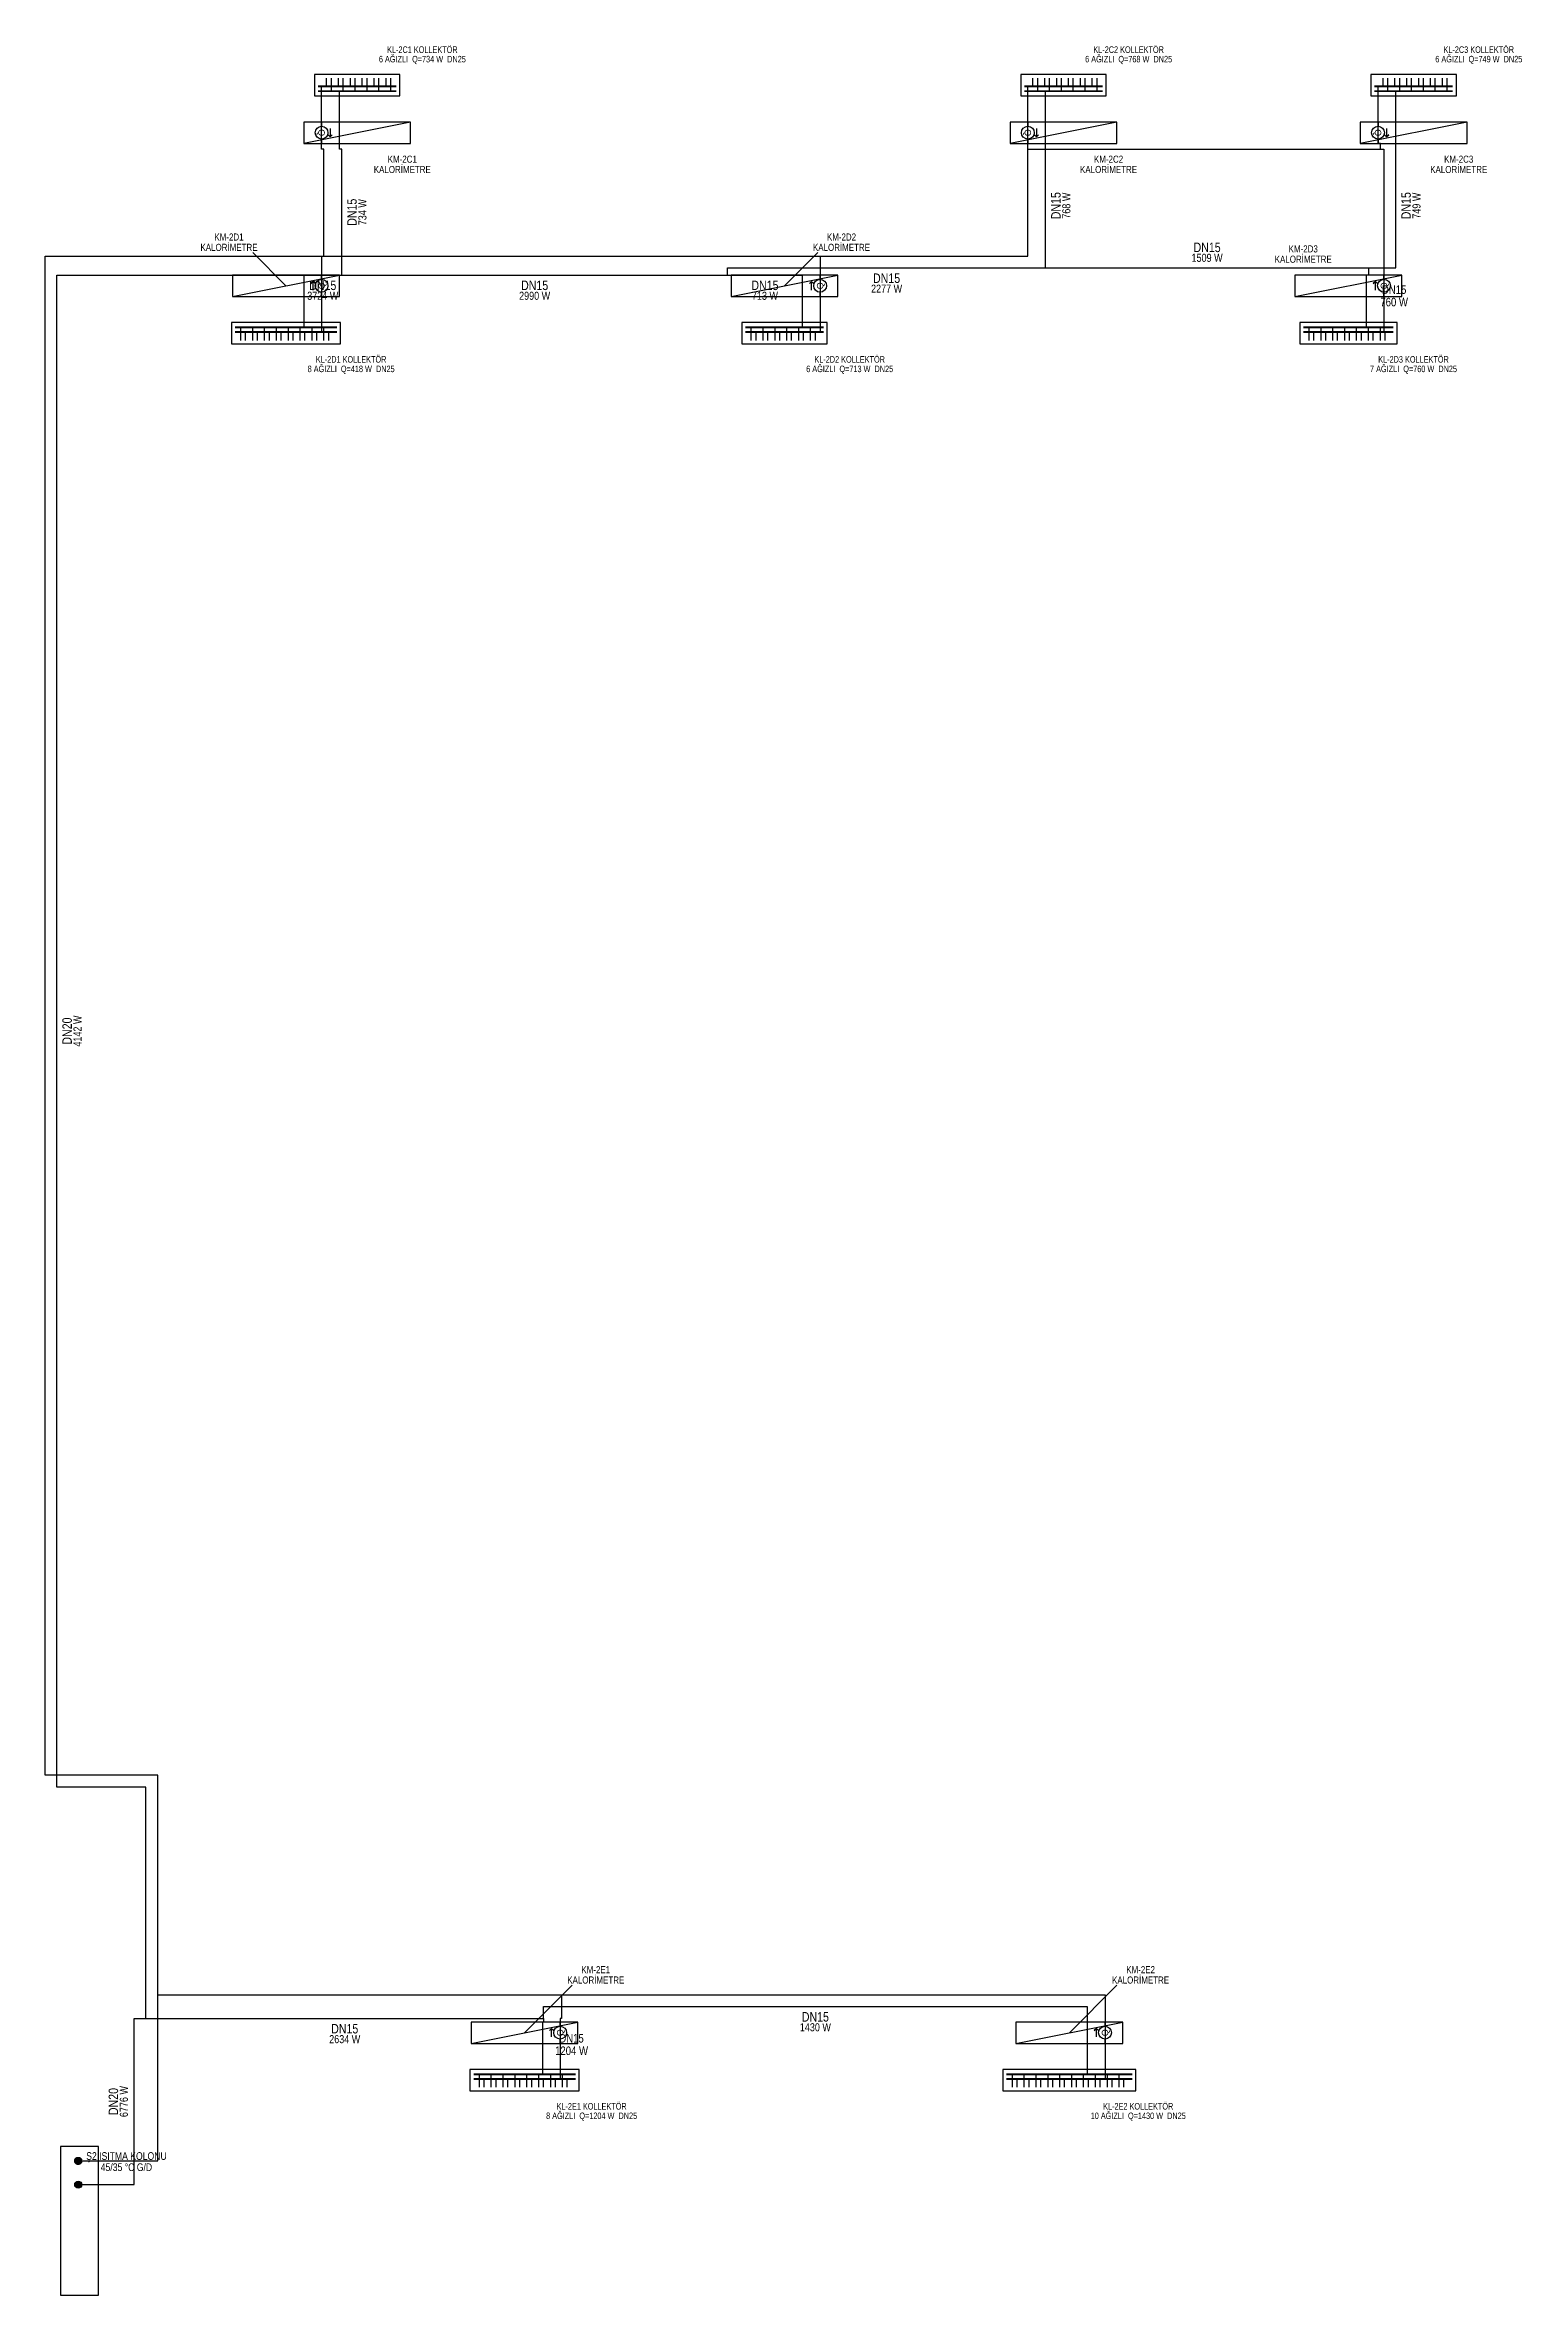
# Model space of a CAD drawing. Header units: centimetres. Extents: x 247996 to 314900, y -468471 to -440326.
# Drawn here: x 287401 to 288645, y -445913 to -444017 of the extents above; entities that cross this region are included whole.
import ezdxf
from ezdxf.enums import TextEntityAlignment as Align

# ---------------------------------------------------------------- set-up
doc = ezdxf.new("R2010")
doc.units = ezdxf.units.CM
doc.linetypes.add('ISITMA DONUS HATTI', pattern=[1.66, 1.57, -0.02, -0.07])
for name, color, linetype, lineweight in [('SCOTT-MTY-ISITMA-CAP', 41, 'CONTINUOUS', 30), ('SCOTT-MTY-ISITMA-DONUS-BORU', 30, 'ISITMA DONUS HATTI', 30), ('SCOTT-MTY-ISITMA-GIDIS-BORU', 10, 'CONTINUOUS', 30)]:
    doc.layers.add(name, color=color, linetype=linetype, lineweight=lineweight)
for name, color, linetype in [('SCOTT-MTY-KALORIMETRE', 6, 'Continuous'), ('SCOTT-MTY-KOLLETÖR', 7, 'CONTINUOUS'), ('SCOTT-MTY-SAYAC', 3, 'Continuous'), ('SCOTT-MTY-TES-SAFT', 8, 'Continuous')]:
    doc.layers.add(name, color=color, linetype=linetype)
doc.styles.add('ROTAS', font='arial.ttf')

msp = doc.modelspace()

# ---------------------------------------------------------------- texts
at = {"layer": 'SCOTT-MTY-ISITMA-CAP', "style": 'ROTAS', "width": 0.8}
for s, height, p in [('DN15', 8, (287659.6, -444158)), ('734 W', 6.8, (287668.4, -444158)), ('DN15', 8, (288252.6, -444152.5)), ('768 W', 6.8, (288261.4, -444152.5)), ('DN15', 8, (288547.6, -444152.5)), ('749 W', 6.8, (288556.4, -444152.5)), ('4142 W', 6.8, (287428.4, -444848)), ('DN20', 8, (287419.6, -444848)), ('DN20', 8, (287458.6, -445750)), ('6776 W', 6.8, (287467.4, -445750))]:
    msp.add_text(s, height=height, rotation=90, dxfattribs=at).set_placement(p, align=Align.MIDDLE_CENTER)
for s, height, p in [('DN15', 8, (288380, -444187.6)), ('DN15', 8, (288110, -444213.6)), ('1509 W', 6.8, (288380, -444196.4)), ('3724 W', 6.8, (287635, -444228.4)), ('DN15', 8, (287635, -444219.6)), ('2990 W', 6.8, (287813.5, -444228.4)), ('DN15', 8, (287813.5, -444219.6)), ('DN15', 8, (288007.5, -444219.6)), ('713 W', 6.8, (288007.5, -444228.4)), ('2277 W', 6.8, (288110, -444222.4)), ('DN15', 7.2, (288537.6, -444223.2)), ('760 W', 7.2, (288537.6, -444233.7)), ('DN15', 8, (287653.5, -445688.6)), ('1430 W', 6.8, (288050, -445687.4)), ('DN15', 8, (288050, -445678.6)), ('2634 W', 6.8, (287653.5, -445697.4)), ('1204 W', 7.2, (287844.6, -445707.2)), ('DN15', 7.2, (287844.6, -445696.7))]:
    msp.add_text(s, height=height, dxfattribs=at).set_placement(p, align=Align.MIDDLE_CENTER)
at = {"layer": 'SCOTT-MTY-KALORIMETRE', "style": 'ROTAS', "width": 0.8}
for s, p in [('KM-2C1', (287702, -444113.3)), ('KM-2C2', (288297, -444113.3)), ('KM-2C3', (288592, -444113.3)), ('KALORİMETRE', (287702, -444122)), ('KALORİMETRE', (288297, -444122)), ('KALORİMETRE', (288592, -444122)), ('KALORİMETRE', (287556, -444187.6)), ('KM-2D1', (287556, -444178.9)), ('KALORİMETRE', (288072, -444187.6)), ('KM-2D2', (288072, -444178.9)), ('KM-2D3', (288461, -444188.9)), ('KALORİMETRE', (288461, -444197.6)), ('KALORİMETRE', (287865, -445647.6)), ('KM-2E1', (287865, -445638.9)), ('KALORİMETRE', (288324, -445647.6)), ('KM-2E2', (288324, -445638.9))]:
    msp.add_text(s, height=6, dxfattribs=at).set_placement(p, align=Align.MIDDLE_CENTER)
at = {"layer": 'SCOTT-MTY-KOLLETÖR', "style": 'ROTAS', "width": 0.8}
for s, p in [('KL-2C1 KOLLEKTÖR', (287718.9, -444021)), ('KL-2C2 KOLLEKTÖR', (288313.9, -444021)), ('KL-2C3 KOLLEKTÖR', (288608.9, -444021)), ('6 AĞIZLI  Q=734 W  DN25', (287718.9, -444029)), ('6 AĞIZLI  Q=768 W  DN25', (288313.9, -444029)), ('6 AĞIZLI  Q=749 W  DN25', (288608.9, -444029)), ('8 AĞIZLI  Q=418 W  DN25', (287658.9, -444290)), ('KL-2D1 KOLLEKTÖR', (287658.9, -444282)), ('6 AĞIZLI  Q=713 W  DN25', (288078.9, -444290)), ('KL-2D2 KOLLEKTÖR', (288078.9, -444282)), ('7 AĞIZLI  Q=760 W  DN25', (288553.9, -444290)), ('KL-2D3 KOLLEKTÖR', (288553.9, -444282)), ('8 AĞIZLI  Q=1204 W  DN25', (287861.5, -445762)), ('KL-2E1 KOLLEKTÖR', (287861.5, -445754)), ('10 AĞIZLI  Q=1430 W  DN25', (288322, -445762)), ('KL-2E2 KOLLEKTÖR', (288322, -445754))]:
    msp.add_text(s, height=5.5, dxfattribs=at).set_placement(p, align=Align.MIDDLE_CENTER)
at = {"layer": 'SCOTT-MTY-TES-SAFT', "style": 'ROTAS', "width": 0.8}
for s, p in [('Ş2 ISITMA KOLONU', (287469.6, -445795.9)), ('45/35 °C G/D', (287469.6, -445805.3))]:
    msp.add_text(s, height=6.5, dxfattribs=at).set_placement(p, align=Align.MIDDLE_CENTER)

# ---------------------------------------------------------------- blocks, each defined once
blk = doc.blocks.new('T-KOLON-T')
blk.add_hatch(color=7).paths.add_polyline_path([(3, 0), (2.8, 1.1), (2.1, 2.1), (1.1, 2.8), (0, 3), (-1.1, 2.8), (-2.1, 2.1), (-2.8, 1.1), (-3, 0), (-2.8, -1.1), (-2.1, -2.1), (-1.1, -2.8), (0, -3), (1.1, -2.8), (2.1, -2.1), (2.8, -1.1)])
blk.add_circle((0, 0), 3)
blk = doc.blocks.new('T-DOLAP')
blk.add_line((-45, -9), (45, 9))
blk.add_lwpolyline([(-45, -9), (45, -9), (45, 9), (-45, 9)], close=True)
blk = doc.blocks.new('T-KALORIMETRE')
for p, q in [((-10, 0), (-6, 0)), ((6, 0), (10, 0))]:
    blk.add_line(p, q)
blk.add_lwpolyline([(-4, 8), (4, 8), (2, 10), (4, 8), (2, 6)])
blk.add_circle((0, 0), 6)
at = {"style": 'ROTAS'}
blk.add_text('Q', height=6, dxfattribs=at).set_placement((0, 0), align=Align.MIDDLE_CENTER)

# ---------------------------------------------------------------- linework, layer by layer
at = {"layer": 'SCOTT-MTY-ISITMA-DONUS-BORU', "const_width": 1.6}
for points in [[(287697, -444052), (287631, -444052)], [(288292, -444052), (288226, -444052)], [(288587, -444052), (288521, -444052)], [(287561, -444259), (287647, -444259)], [(287991, -444259), (288057, -444259)], [(288461, -444259), (288537, -444259)], [(287762, -445731), (287848, -445731)], [(288211, -445731), (288317, -445731)]]:
    msp.add_lwpolyline(points, dxfattribs=at)
at = {"layer": 'SCOTT-MTY-ISITMA-DONUS-BORU'}
for points in [[(287634, -444082), (287634, -444052)], [(287638, -444045), (287638, -444052)], [(287648, -444045), (287648, -444052)], [(287658, -444045), (287658, -444052)], [(287668, -444045), (287668, -444052)], [(287678, -444045), (287678, -444052)], [(287688, -444045), (287688, -444052)], [(288229, -444082), (288229, -444052)], [(288233, -444045), (288233, -444052)], [(288243, -444045), (288243, -444052)], [(288253, -444045), (288253, -444052)], [(288263, -444045), (288263, -444052)], [(288273, -444045), (288273, -444052)], [(288283, -444045), (288283, -444052)], [(288524, -444082), (288524, -444052)], [(288528, -444045), (288528, -444052)], [(288538, -444045), (288538, -444052)], [(288548, -444045), (288548, -444052)], [(288558, -444045), (288558, -444052)], [(288568, -444045), (288568, -444052)], [(288578, -444045), (288578, -444052)], [(287634, -444100), (287634, -444082)], [(288229, -444100), (288229, -444082)], [(288524, -444100), (288524, -444082)], [(287636, -444195), (287636, -444105), (287634, -444105), (287634, -444100)], [(288054, -444195), (288229, -444195), (288229, -444105)], [(288229, -444105), (288229, -444100)], [(288229, -444105), (288526, -444105)], [(288526, -444105), (288526, -444100), (288524, -444100)], [(288526, -444105), (288529, -444105), (288529, -444211)], [(287496, -445660), (287496, -445475), (287401, -445475), (287401, -444195), (287634, -444195)], [(287634, -444195), (287634, -444211)], [(287634, -444195), (287636, -444195)], [(287636, -444195), (288054, -444195)], [(288054, -444195), (288054, -444211)], [(287634, -444211), (287634, -444229)], [(287634, -444229), (287634, -444259)], [(288054, -444211), (288054, -444229)], [(288054, -444229), (288054, -444259)], [(288529, -444211), (288529, -444229)], [(288529, -444229), (288529, -444259)], [(287570, -444266), (287570, -444259)], [(287580, -444266), (287580, -444259)], [(287590, -444266), (287590, -444259)], [(287600, -444266), (287600, -444259)], [(287610, -444266), (287610, -444259)], [(287620, -444266), (287620, -444259)], [(287630, -444266), (287630, -444259)], [(287640, -444266), (287640, -444259)], [(288000, -444266), (288000, -444259)], [(288010, -444266), (288010, -444259)], [(288020, -444266), (288020, -444259)], [(288030, -444266), (288030, -444259)], [(288040, -444266), (288040, -444259)], [(288050, -444266), (288050, -444259)], [(288470, -444266), (288470, -444259)], [(288480, -444266), (288480, -444259)], [(288490, -444266), (288490, -444259)], [(288500, -444266), (288500, -444259)], [(288510, -444266), (288510, -444259)], [(288520, -444266), (288520, -444259)], [(288530, -444266), (288530, -444259)], [(287429, -445800), (287496, -445800), (287496, -445660)], [(287496, -445660), (287836, -445660)], [(287836, -445660), (287836, -445680), (287835, -445680), (287835, -445683)], [(287836, -445660), (288294, -445660), (288294, -445683)], [(287835, -445683), (287835, -445701)], [(288294, -445683), (288294, -445701)], [(287835, -445701), (287835, -445731)], [(288294, -445701), (288294, -445731)], [(287771, -445738), (287771, -445731)], [(287781, -445738), (287781, -445731)], [(287791, -445738), (287791, -445731)], [(287801, -445738), (287801, -445731)], [(287811, -445738), (287811, -445731)], [(287821, -445738), (287821, -445731)], [(287831, -445738), (287831, -445731)], [(287841, -445738), (287841, -445731)], [(288220, -445738), (288220, -445731)], [(288230, -445738), (288230, -445731)], [(288240, -445738), (288240, -445731)], [(288250, -445738), (288250, -445731)], [(288260, -445738), (288260, -445731)], [(288270, -445738), (288270, -445731)], [(288280, -445738), (288280, -445731)], [(288290, -445738), (288290, -445731)], [(288300, -445738), (288300, -445731)], [(288310, -445738), (288310, -445731)]]:
    msp.add_lwpolyline(points, dxfattribs=at)
at = {"layer": 'SCOTT-MTY-ISITMA-GIDIS-BORU', "const_width": 1.6}
for points in [[(287697, -444056), (287631, -444056)], [(288292, -444056), (288226, -444056)], [(288587, -444056), (288521, -444056)], [(287561, -444255), (287647, -444255)], [(287991, -444255), (288057, -444255)], [(288461, -444255), (288537, -444255)], [(287762, -445727), (287848, -445727)], [(288211, -445727), (288317, -445727)]]:
    msp.add_lwpolyline(points, dxfattribs=at)
at = {"layer": 'SCOTT-MTY-ISITMA-GIDIS-BORU'}
for points in [[(287642, -444045), (287642, -444056)], [(287649, -444082), (287649, -444056)], [(287652, -444045), (287652, -444056)], [(287662, -444045), (287662, -444056)], [(287672, -444045), (287672, -444056)], [(287682, -444045), (287682, -444056)], [(287692, -444045), (287692, -444056)], [(288237, -444045), (288237, -444056)], [(288244, -444082), (288244, -444056)], [(288247, -444045), (288247, -444056)], [(288257, -444045), (288257, -444056)], [(288267, -444045), (288267, -444056)], [(288277, -444045), (288277, -444056)], [(288287, -444045), (288287, -444056)], [(288532, -444045), (288532, -444056)], [(288539, -444082), (288539, -444056)], [(288542, -444045), (288542, -444056)], [(288552, -444045), (288552, -444056)], [(288562, -444045), (288562, -444056)], [(288572, -444045), (288572, -444056)], [(288582, -444045), (288582, -444056)], [(287649, -444100), (287649, -444082)], [(288244, -444100), (288244, -444082)], [(288539, -444100), (288539, -444082)], [(287651, -444211), (287651, -444105), (287649, -444105), (287649, -444100)], [(288244, -444205), (288244, -444100)], [(288516, -444205), (288539, -444205), (288539, -444100)], [(287976, -444211), (287976, -444205), (288244, -444205)], [(288244, -444205), (288516, -444205)], [(288516, -444205), (288516, -444211), (288514, -444211)], [(287486, -445680), (287486, -445485), (287411, -445485), (287411, -444211), (287619, -444211)], [(287619, -444211), (287651, -444211)], [(287619, -444211), (287619, -444229)], [(287619, -444229), (287619, -444255)], [(287651, -444211), (287976, -444211)], [(287976, -444211), (288039, -444211)], [(288039, -444211), (288039, -444229)], [(288039, -444229), (288039, -444255)], [(288514, -444211), (288514, -444229)], [(288514, -444229), (288514, -444255)], [(287566, -444266), (287566, -444255)], [(287576, -444266), (287576, -444255)], [(287586, -444266), (287586, -444255)], [(287596, -444266), (287596, -444255)], [(287606, -444266), (287606, -444255)], [(287616, -444266), (287616, -444255)], [(287626, -444266), (287626, -444255)], [(287636, -444266), (287636, -444255)], [(287996, -444266), (287996, -444255)], [(288006, -444266), (288006, -444255)], [(288016, -444266), (288016, -444255)], [(288026, -444266), (288026, -444255)], [(288036, -444266), (288036, -444255)], [(288046, -444266), (288046, -444255)], [(288466, -444266), (288466, -444255)], [(288476, -444266), (288476, -444255)], [(288486, -444266), (288486, -444255)], [(288496, -444266), (288496, -444255)], [(288506, -444266), (288506, -444255)], [(288516, -444266), (288516, -444255)], [(288526, -444266), (288526, -444255)], [(287429, -445820), (287476, -445820), (287476, -445680), (287486, -445680)], [(287486, -445680), (287821, -445680)], [(287821, -445680), (287821, -445683), (287820, -445683)], [(287820, -445683), (287820, -445701)], [(287821, -445680), (287821, -445670), (288279, -445670), (288279, -445683)], [(288279, -445683), (288279, -445701)], [(287820, -445701), (287820, -445727)], [(288279, -445701), (288279, -445727)], [(287767, -445738), (287767, -445727)], [(287777, -445738), (287777, -445727)], [(287787, -445738), (287787, -445727)], [(287797, -445738), (287797, -445727)], [(287807, -445738), (287807, -445727)], [(287817, -445738), (287817, -445727)], [(287827, -445738), (287827, -445727)], [(287837, -445738), (287837, -445727)], [(288216, -445738), (288216, -445727)], [(288226, -445738), (288226, -445727)], [(288236, -445738), (288236, -445727)], [(288246, -445738), (288246, -445727)], [(288256, -445738), (288256, -445727)], [(288266, -445738), (288266, -445727)], [(288276, -445738), (288276, -445727)], [(288286, -445738), (288286, -445727)], [(288296, -445738), (288296, -445727)], [(288306, -445738), (288306, -445727)]]:
    msp.add_lwpolyline(points, dxfattribs=at)
at = {"layer": 'SCOTT-MTY-KALORIMETRE'}
for p, q in [((287604, -444220), (287576, -444192)), ((288024, -444220), (288052, -444192)), ((287805, -445692), (287845, -445652)), ((288264, -445692), (288304, -445652))]:
    msp.add_line(p, q, dxfattribs=at)
at = {"layer": 'SCOTT-MTY-KOLLETÖR'}
for points in [[(287700, -444042), (287628, -444042), (287628, -444060), (287700, -444060)], [(288295, -444042), (288223, -444042), (288223, -444060), (288295, -444060)], [(288590, -444042), (288518, -444042), (288518, -444060), (288590, -444060)], [(287558, -444269), (287650, -444269), (287650, -444251), (287558, -444251)], [(287988, -444269), (288060, -444269), (288060, -444251), (287988, -444251)], [(288458, -444269), (288540, -444269), (288540, -444251), (288458, -444251)], [(287759, -445741), (287851, -445741), (287851, -445723), (287759, -445723)], [(288208, -445741), (288320, -445741), (288320, -445723), (288208, -445723)]]:
    msp.add_lwpolyline(points, close=True, dxfattribs=at)
at = {"layer": 'SCOTT-MTY-TES-SAFT'}
msp.add_lwpolyline([(287414, -445913), (287446, -445913), (287446, -445788), (287414, -445788)], close=True, dxfattribs=at)

# ---------------------------------------------------------------- block references
at = {"layer": 'SCOTT-MTY-ISITMA-DONUS-BORU'}
msp.add_blockref('T-KOLON-T', (287429, -445800), dxfattribs=at)
at = {"layer": 'SCOTT-MTY-ISITMA-GIDIS-BORU'}
msp.add_blockref('T-KOLON-T', (287429, -445820), dxfattribs=at)
at = {"layer": 'SCOTT-MTY-KALORIMETRE', "xscale": 0.9, "yscale": 0.9}
for p, rotation in [((287634, -444091), 270), ((288229, -444091), 270), ((288524, -444091), 270), ((287634, -444220), 90), ((288054, -444220), 90), ((288529, -444220), 90), ((287835, -445692), 90), ((288294, -445692), 90)]:
    msp.add_blockref('T-KALORIMETRE', p, dxfattribs=dict(at, rotation=rotation))
at = {"layer": 'SCOTT-MTY-SAYAC', "rotation": 180}
for p in [(287664, -444091), (288259, -444091), (288554, -444091)]:
    msp.add_blockref('T-DOLAP', p, dxfattribs=at)
at = {"layer": 'SCOTT-MTY-SAYAC'}
for p in [(287604, -444220), (288024, -444220), (288499, -444220), (287805, -445692), (288264, -445692)]:
    msp.add_blockref('T-DOLAP', p, dxfattribs=at)

msp.set_redraw_order([(e.dxf.handle, doc.entitydb.next_handle()) for e in msp.query("TEXT MTEXT ATTDEF DIMENSION ARC_DIMENSION")])  # texts and dimensions are drawn at this point

doc.saveas('drawing.dxf')
